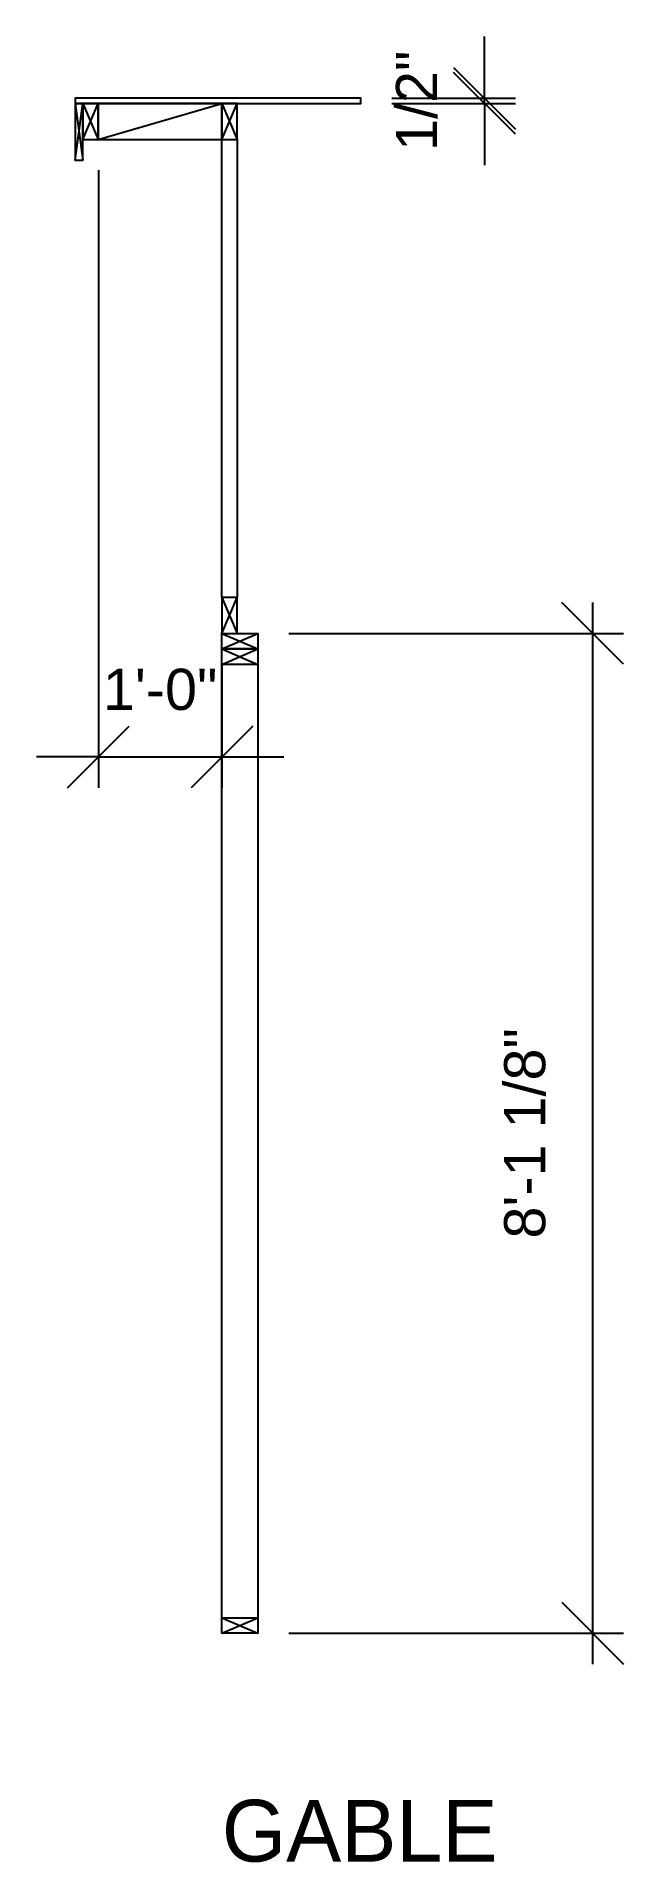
# Model space of a CAD drawing. Header units: inches. Extents: x -1321 to 2514, y -588 to 989.
# Drawn here: x -1320.7 to -1263.7, y 706.3 to 883.7 of the extents above; entities that cross this region are included whole.
import ezdxf
from ezdxf.enums import TextEntityAlignment as Align

# ---------------------------------------------------------------- set-up
doc = ezdxf.new("R2010")
doc.units = ezdxf.units.IN
doc.header["$LTSCALE"] = 25
doc.header["$MEASUREMENT"] = 0
doc.layers.add('1WINTERIOR', color=4, linetype='Continuous')
doc.styles.add('Dim', font='ARIALN.TTF')
doc.styles.add('Plane', font='arial.ttf')
doc.dimstyles.new('Clearspan', dxfattribs={"dimscale": 48, "dimtxt": 0.083333, "dimasz": 0.125, "dimexe": 0.0625, "dimexo": 0.0625, "dimgap": 0.09375, "dimtad": 1, "dimtoh": 1, "dimdec": 4, "dimzin": 3, "dimdsep": 46, "dimlunit": 4, "dimtxsty": 'Dim', "dimblk": 'OBLIQUE', "dimcen": 0.09375, "dimdle": 0.0625, "dimazin": 0, "dimtfac": 1, "dimtdec": 4, "dimtix": 1, "dimtmove": 2, "dimatfit": 3, "dimfxl": 1, "dimfrac": 2, "dimtolj": 1, "dimtzin": 3, "dimarcsym": 0})

msp = doc.modelspace()

# ---------------------------------------------------------------- blocks, each defined once
blk = doc.blocks.new('RLPlaneType')
at = {"color": 0}
blk.add_attdef('PLANETYPE', text='', height=6, dxfattribs=at).set_placement((0, 0), align=Align.BOTTOM_LEFT)
at = {"color": 0, "flags": 1}
for tag, p in [('PITCH', (0, -6)), ('PITCH2', (0, -12)), ('HEEL', (0, -18)), ('OVERHANG', (0, -24)), ('FASCIAWIDTH', (0, -30)), ('FASCIATHICKNESS', (0, -36)), ('SUBFASCIAWIDTH', (0, -42)), ('SUBFASCIATHICKNESS', (0, -48)), ('DECKINGTHICKNESS', (0, -54)), ('TOPCHORDWIDTH', (0, -60)), ('BUTTCUT', (0, -66)), ('CANTILEVER', (0, -72)), ('PTOPDIST', (0, -78)), ('PITCH2PEEKHORIZDIST', (0, -84)), ('PITCH2PEEKVERTDIST', (0, -90)), ('ELEVATION', (0, -96)), ('BEARINGWIDTH', (0, -102))]:
    blk.add_attdef(tag, p, '', height=4, dxfattribs=at)
blk = doc.blocks.new('_OBLIQUE')
at = {"color": 0, "linetype": 'ByBlock'}
blk.add_line((-0.5, -0.5), (0.5, 0.5), dxfattribs=at)
blk = doc.blocks.new('*D171')
at = {"layer": '1WINTERIOR', "color": 0, "lineweight": -2, "transparency": 16777216}
for p, q in [((-1266.72, 828.73), (-1266.72, 725.6)), ((-1296.22, 825.73), (-1263.72, 825.73)), ((-1296.22, 728.6), (-1263.72, 728.6))]:
    blk.add_line(p, q, dxfattribs=at)
at = {"layer": '1WINTERIOR', "color": 0, "lineweight": -2, "transparency": 16777216, "xscale": 6, "yscale": 6, "zscale": 6}
for p, rotation in [((-1266.72, 825.73), 90), ((-1266.72, 728.6), 270)]:
    blk.add_blockref('_OBLIQUE', p, dxfattribs=dict(at, rotation=rotation))
at = {"layer": '1WINTERIOR', "color": 0, "transparency": 16777216, "insert": (-1273.29, 777.16), "char_height": 4, "attachment_point": 5, "rotation": 90, "style": 'Plane'}
blk.add_mtext('\\A1;8\'-1 1/8"', dxfattribs=at)
blk = doc.blocks.new('*D172')
at = {"layer": '1WINTERIOR', "color": 0, "lineweight": -2, "transparency": 16777216}
for p, q in [((-1314.72, 870.73), (-1314.72, 810.73)), ((-1302.72, 822.73), (-1302.72, 810.73)), ((-1314.72, 813.73), (-1320.72, 813.73)), ((-1314.72, 813.73), (-1302.72, 813.73)), ((-1302.72, 813.73), (-1296.72, 813.73))]:
    blk.add_line(p, q, dxfattribs=at)
at = {"layer": '1WINTERIOR', "color": 0, "lineweight": -2, "transparency": 16777216, "xscale": 6, "yscale": 6, "zscale": 6}
blk.add_blockref('_OBLIQUE', (-1314.72, 813.73), dxfattribs=at)
at = {"layer": '1WINTERIOR', "color": 0, "lineweight": -2, "transparency": 16777216, "xscale": 6, "yscale": 6, "zscale": 6, "rotation": 180}
blk.add_blockref('_OBLIQUE', (-1302.72, 813.73), dxfattribs=at)
at = {"layer": '1WINTERIOR', "color": 0, "transparency": 16777216, "insert": (-1308.72, 820.27), "char_height": 4, "attachment_point": 5, "style": 'Plane'}
blk.add_mtext('\\A1;1\'-0"', dxfattribs=at)
blk = doc.blocks.new('*D173')
at = {"layer": '1WINTERIOR', "color": 0, "lineweight": -2, "transparency": 16777216}
for p, q in [((-1277.22, 877.73), (-1277.22, 883.73)), ((-1286.22, 877.73), (-1274.22, 877.73)), ((-1286.22, 877.23), (-1274.22, 877.23)), ((-1277.22, 877.23), (-1277.22, 877.73)), ((-1277.22, 877.23), (-1277.22, 871.23))]:
    blk.add_line(p, q, dxfattribs=at)
at = {"layer": '1WINTERIOR', "color": 0, "lineweight": -2, "transparency": 16777216, "xscale": 6, "yscale": 6, "zscale": 6}
for p, rotation in [((-1277.22, 877.73), 270), ((-1277.22, 877.23), 90)]:
    blk.add_blockref('_OBLIQUE', p, dxfattribs=dict(at, rotation=rotation))
at = {"layer": '1WINTERIOR', "color": 0, "transparency": 16777216, "insert": (-1283.79, 877.48), "char_height": 4, "attachment_point": 5, "rotation": 90, "style": 'Plane'}
blk.add_mtext('\\A1;1/2"', dxfattribs=at)

# ---------------------------------------------------------------- dimensions: what is measured, and where the dimension line sits
at = {"layer": '1WINTERIOR', "color": 1}
dim = msp.add_aligned_dim(p1=(-1289.22476, 877.22608), p2=(-1289.22476, 877.72608), distance=-12, dimstyle='Clearspan', override={"dimtxsty": 'Plane'}, dxfattribs=at)
dim.commit()
dim.dimension.update_dxf_attribs({"geometry": '*D173', "text_midpoint": (-1283.79298, 877.47608)})
at = {"layer": '1WINTERIOR', "color": 50}
dim = msp.add_linear_dim(base=(-1302.72476, 813.72608), p1=(-1314.72476, 873.72608), p2=(-1302.72476, 825.72608), dimstyle='Clearspan', override={"dimtxsty": 'Plane'}, dxfattribs=at)
dim.commit()
dim.dimension.update_dxf_attribs({"geometry": '*D172', "text_midpoint": (-1308.72476, 820.26837)})
at = {"layer": '1WINTERIOR', "color": 170}
dim = msp.add_linear_dim(base=(-1266.72476, 728.60108), p1=(-1299.22476, 825.72608), p2=(-1299.22476, 728.60108), angle=90, dimstyle='Clearspan', override={"dimtxsty": 'Plane'}, dxfattribs=at)
dim.commit()
dim.dimension.update_dxf_attribs({"geometry": '*D171', "text_midpoint": (-1273.29298, 777.16358)})

# ---------------------------------------------------------------- linework, layer by layer
at = {"layer": '1WINTERIOR', "color": 1}
msp.add_lwpolyline([(-1316.97476, 877.22608), (-1289.22476, 877.22608), (-1289.22476, 877.72608), (-1316.97476, 877.72608)], close=True, dxfattribs=at)
at = {"layer": '1WINTERIOR', "color": 4}
msp.add_lwpolyline([(-1316.97476, 871.72608), (-1316.22476, 871.72608), (-1316.22476, 877.22608), (-1316.97476, 877.22608), (-1316.97476, 871.72608), (-1316.22476, 877.22608), (-1316.97476, 877.22608), (-1316.22476, 871.72608)], dxfattribs=at)
at = {"layer": '1WINTERIOR', "color": 3}
msp.add_lwpolyline([(-1316.22476, 873.72608), (-1314.72476, 873.72608), (-1314.72476, 877.22608), (-1316.22476, 877.22608), (-1316.22476, 873.72608), (-1314.72476, 877.22608), (-1316.22476, 877.22608), (-1314.72476, 873.72608)], dxfattribs=at)
at = {"layer": '1WINTERIOR', "color": 32}
for points in [[(-1314.72476, 873.72608), (-1302.72476, 873.72608), (-1302.72476, 877.22608), (-1314.72476, 877.22608), (-1314.72476, 873.72608), (-1302.72476, 877.22608)], [(-1302.72476, 829.22608), (-1302.72476, 873.72608), (-1301.22476, 873.72608), (-1301.22476, 877.22608), (-1302.72476, 877.22608), (-1302.72476, 873.72608), (-1301.22476, 877.22608), (-1302.72476, 877.22608), (-1301.22476, 873.72608), (-1301.22476, 829.22608)], [(-1302.72476, 825.72608), (-1301.22476, 825.72608), (-1301.22476, 829.22608), (-1302.72476, 829.22608), (-1302.72476, 825.72608), (-1301.22476, 829.22608), (-1302.72476, 829.22608), (-1301.22476, 825.72608)]]:
    msp.add_lwpolyline(points, dxfattribs=at)
at = {"layer": '1WINTERIOR', "color": 170}
for points in [[(-1302.72476, 825.72608), (-1299.22476, 825.72608), (-1299.22476, 824.22608), (-1302.72476, 824.22608), (-1302.72476, 825.72608), (-1299.22476, 824.22608), (-1302.72476, 824.22608), (-1299.22476, 825.72608)], [(-1302.72476, 824.22608), (-1299.22476, 824.22608), (-1299.22476, 822.72608), (-1302.72476, 822.72608), (-1302.72476, 824.22608), (-1299.22476, 822.72608), (-1302.72476, 822.72608), (-1299.22476, 824.22608)], [(-1302.72476, 730.10108), (-1299.22476, 730.10108), (-1299.22476, 728.60108), (-1302.72476, 728.60108), (-1302.72476, 730.10108), (-1299.22476, 728.60108), (-1302.72476, 728.60108), (-1299.22476, 730.10108)]]:
    msp.add_lwpolyline(points, dxfattribs=at)
msp.add_lwpolyline([(-1302.72476, 825.72608), (-1299.22476, 825.72608), (-1299.22476, 728.60108), (-1302.72476, 728.60108)], close=True, dxfattribs=at)

# ---------------------------------------------------------------- block references
at = {"layer": '1WINTERIOR'}
msp.add_blockref('RLPlaneType', (-1302.72476, 704.60108), dxfattribs=at).add_auto_attribs({'PLANETYPE': 'GABLE'})

msp.set_redraw_order([(e.dxf.handle, doc.entitydb.next_handle()) for e in msp.query("TEXT MTEXT ATTDEF DIMENSION ARC_DIMENSION")])  # texts and dimensions are drawn at this point

doc.saveas('drawing.dxf')
